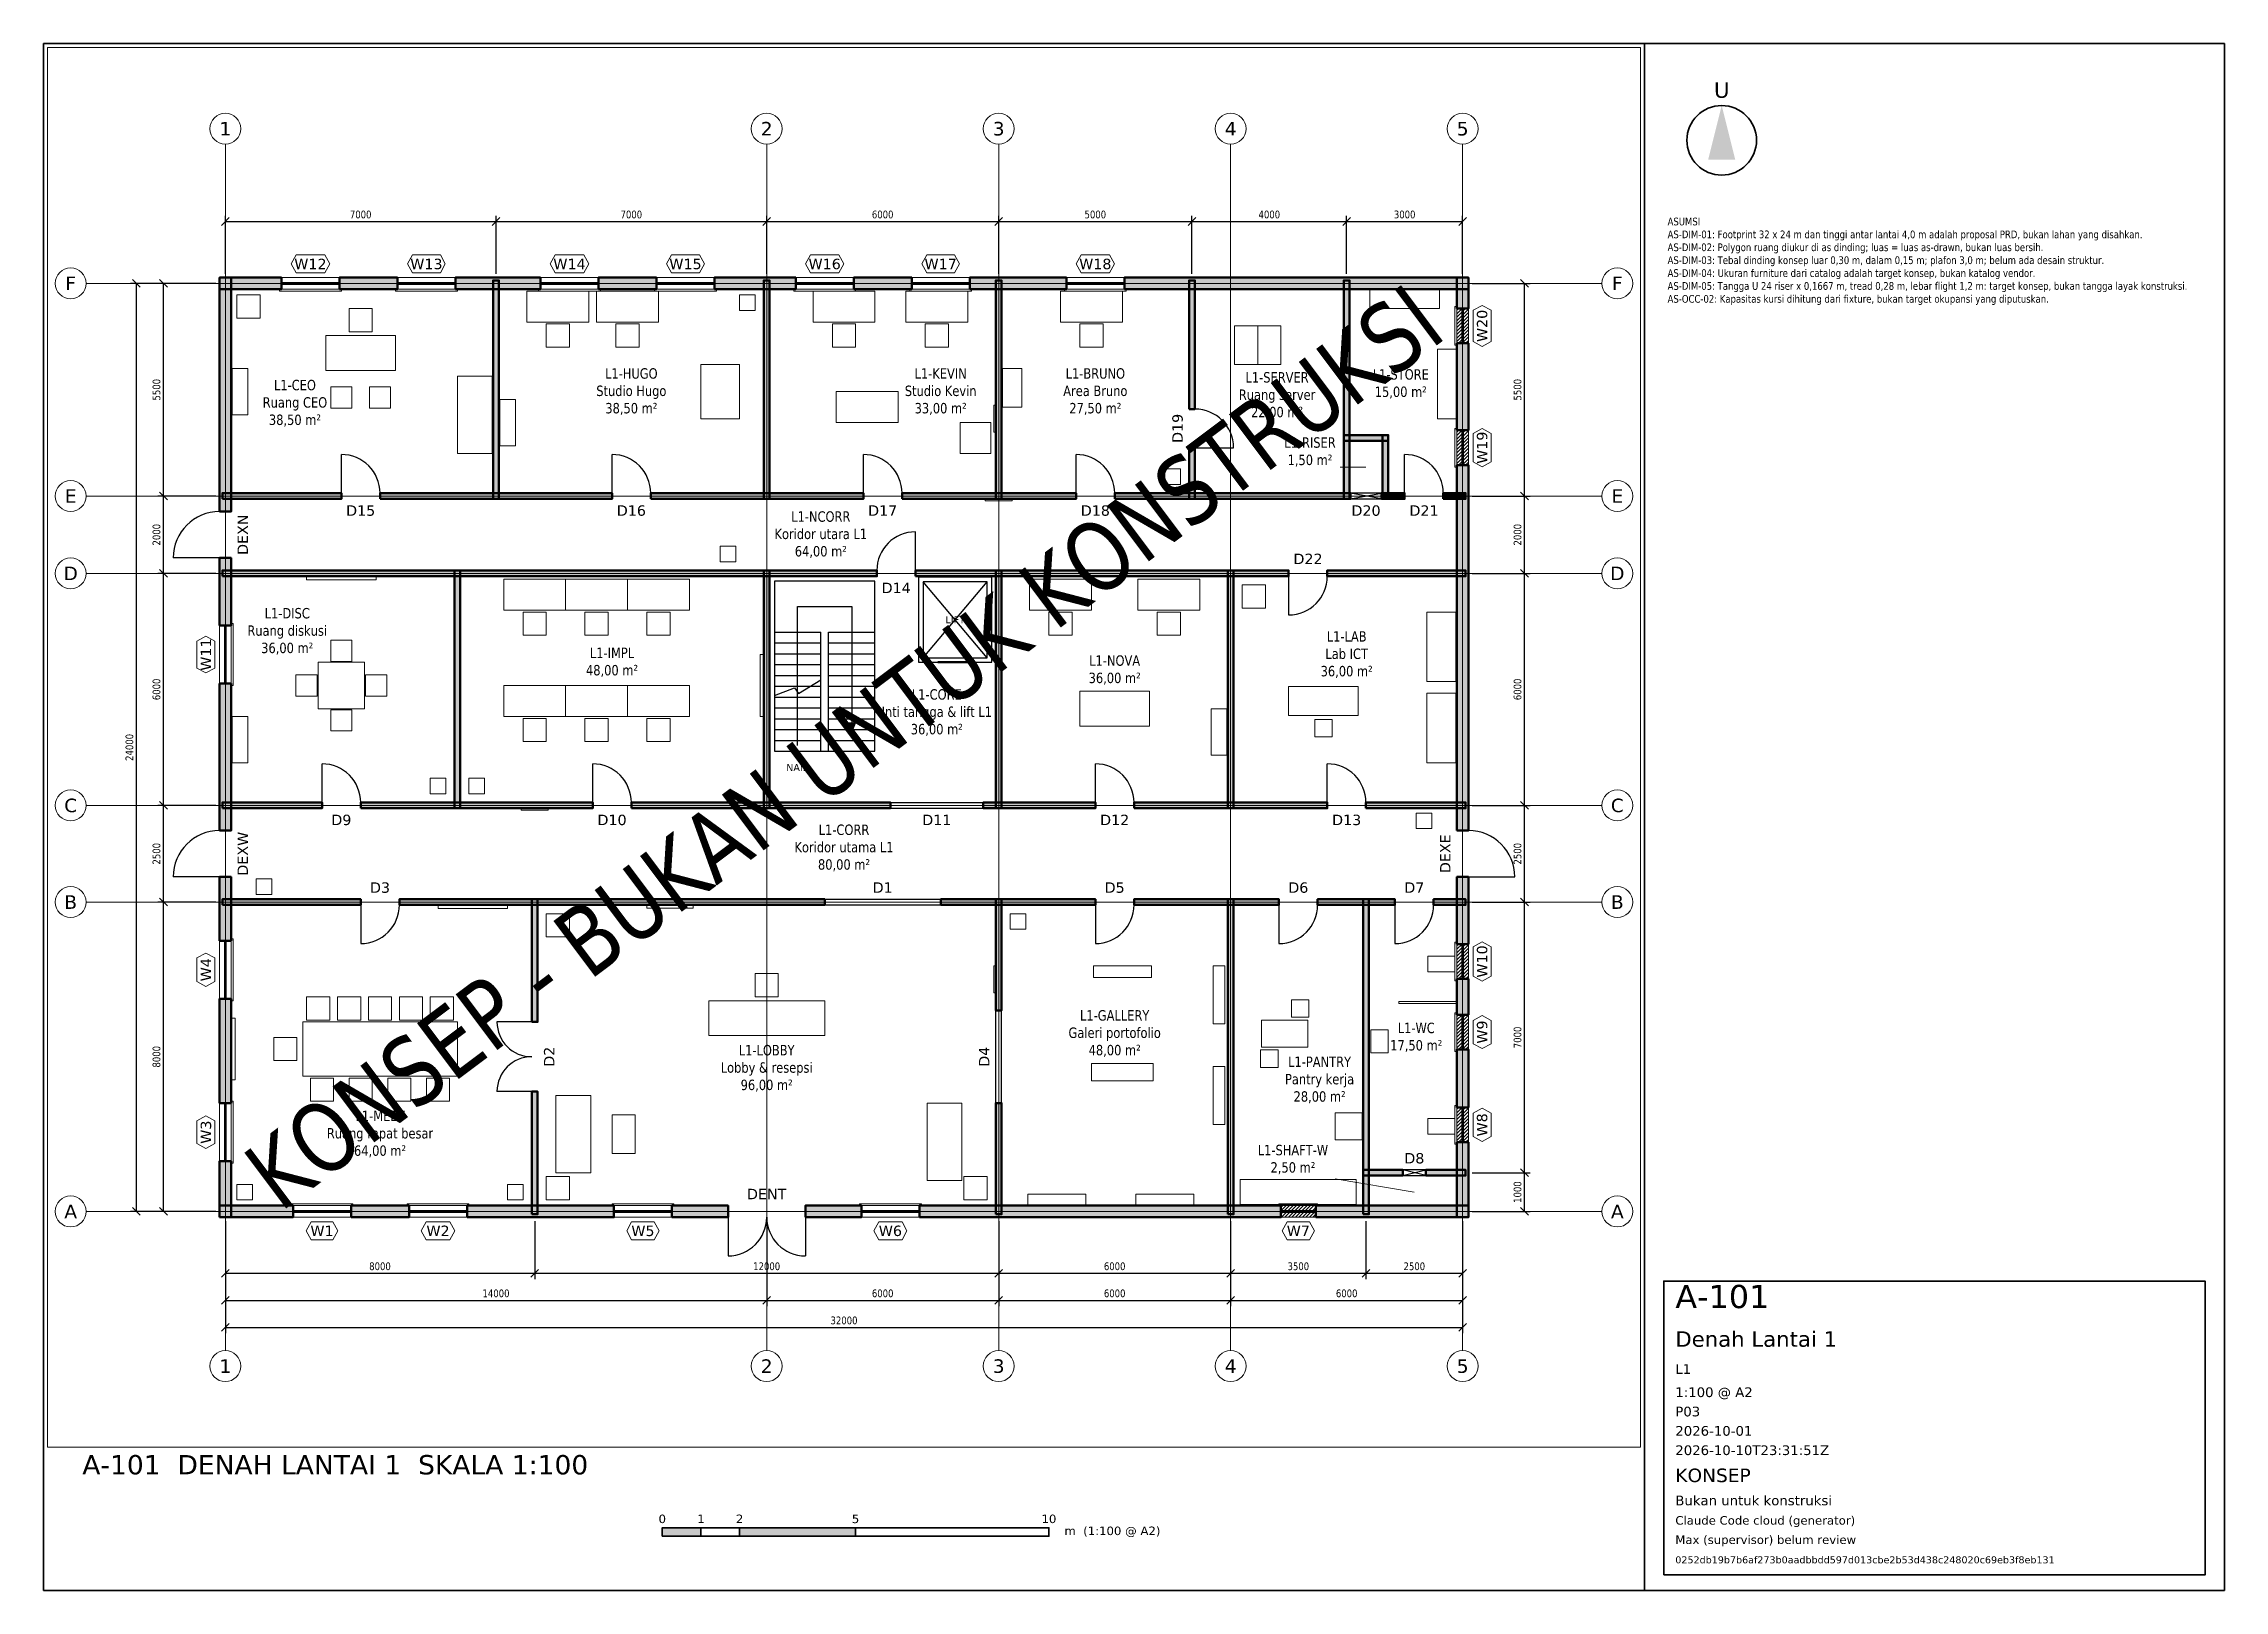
# Paper-space layout 'A-101' of a CAD drawing. Header units: millimetres. Extents: x 20 to 584, y 10 to 410.
# The model-space entities are those that its viewports show. They can reach past a viewport. Long polylines and large blocks are cut down to what shows.
import ezdxf
from ezdxf.enums import TextEntityAlignment as Align

# ---------------------------------------------------------------- set-up
doc = ezdxf.new("R2010")
doc.units = ezdxf.units.MM
doc.linetypes.add('CENTER', pattern=[5.08, 3.175, -0.635, 0.635, -0.635])
doc.linetypes.add('DASHED', pattern=[1.524, 1.27, -0.254])
for name, color, linetype, lineweight, true_color in [('A-ANNO-DIMS', 7, 'Continuous', 18, 0x2f4238), ('A-ANNO-NOTE', 7, 'Continuous', 18, 0x22302a), ('A-ANNO-RMNM', 7, 'Continuous', 18, 0x22302a), ('A-ANNO-TTLB', 3, 'Continuous', 35, 0x1f4d3a), ('A-ANNO-WMRK', 9, 'Continuous', 13, 0xe8eeea), ('A-DOOR', 3, 'Continuous', 25, 0x1f4d3a), ('A-DOOR-IDEN', 8, 'Continuous', 13, 0x3d5a4c), ('A-FURN', 8, 'Continuous', 18, 0x8a8076), ('A-GLAZ', 3, 'Continuous', 18, 0x1f4d3a), ('A-GLAZ-IDEN', 8, 'Continuous', 13, 0x3d5a4c), ('A-GRID', 8, 'CENTER', 13, 0x8fa99b), ('A-GRID-IDEN', 8, 'Continuous', 18, 0x2f4238), ('A-STRS', 30, 'Continuous', 25, 0xb5532f), ('A-WALL', 3, 'Continuous', 50, 0x1f4d3a)]:
    doc.layers.add(name, color=color, linetype=linetype, lineweight=lineweight, true_color=true_color)
doc.layers.add('A-ANNO-VPRT', color=8, linetype='Continuous', lineweight=13, true_color=0x808080, plot=False)
doc.styles.add('KR-SANS', font='DejaVuSans.ttf', dxfattribs={"width": 0.8})
doc.dimstyles.new('KR-100', dxfattribs={"dimscale": 100, "dimtxt": 2, "dimasz": 0, "dimexe": 1.5, "dimexo": 1, "dimgap": 0.8, "dimtad": 1, "dimdec": 0, "dimtxsty": 'KR-SANS', "dimtsz": 1, "dimcen": 2.5, "dimclrd": 256, "dimclre": 256, "dimclrt": 256, "dimazin": 3, "dimtfac": 1, "dimtmove": 0, "dimatfit": 3})

psp = doc.layouts.new('A-101')

# ---------------------------------------------------------------- texts
at = {"layer": 'A-ANNO-NOTE', "insert": (440, 365), "char_height": 2, "width": 138, "attachment_point": 1, "style": 'KR-SANS'}
psp.add_mtext('ASUMSI\\PAS-DIM-01: Footprint 32 x 24 m dan tinggi antar lantai 4,0 m adalah proposal PRD, bukan lahan yang disahkan.\\PAS-DIM-02: Polygon ruang diukur di as dinding; luas = luas as-drawn, bukan luas bersih.\\PAS-DIM-03: Tebal dinding konsep luar 0,30 m, dalam 0,15 m; plafon 3,0 m; belum ada desain struktur.\\PAS-DIM-04: Ukuran furniture dari catalog adalah target konsep, bukan katalog vendor.\\PAS-DIM-05: Tangga U 24 riser x 0,1667 m, tread 0,28 m, lebar flight 1,2 m: target konsep, bukan tangga layak konstruksi.\\PAS-OCC-02: Kapasitas kursi dihitung dari fixture, bukan target okupansi yang diputuskan.', dxfattribs=at)
at = {"layer": 'A-ANNO-TTLB', "style": 'KR-SANS'}
for s, height, p in [('U', 4, (454, 398)), ('0', 2.2, (180, 28.5)), ('1', 2.2, (190, 28.5)), ('2', 2.2, (200, 28.5)), ('5', 2.2, (230, 28.5)), ('10', 2.2, (280, 28.5))]:
    psp.add_text(s, height=height, dxfattribs=at).set_placement(p, align=Align.MIDDLE_CENTER)
for s, height, p in [('A-101  DENAH LANTAI 1  SKALA 1:100', 5, (30, 40)), ('m  (1:100 @ A2)', 2.2, (284, 24.3))]:
    psp.add_text(s, height=height, dxfattribs=at).set_placement(p)
at = {"layer": 'A-ANNO-WMRK', "insert": (227, 228), "char_height": 18, "attachment_point": 5, "rotation": 36.8699, "style": 'KR-SANS'}
psp.add_mtext('KONSEP - BUKAN UNTUK KONSTRUKSI', dxfattribs=at)

msp = doc.modelspace()

# ---------------------------------------------------------------- texts
at = {"layer": 'A-ANNO-RMNM', "char_height": 269.24, "attachment_point": 5, "style": 'KR-SANS'}
for s, insert in [('L1-CEO\\PRuang CEO\\P38,50 m²', (1800, 20900)), ('L1-HUGO\\PStudio Hugo\\P38,50 m²', (10500, 21200)), ('L1-KEVIN\\PStudio Kevin\\P33,00 m²', (18500, 21200)), ('L1-BRUNO\\PArea Bruno\\P27,50 m²', (22500, 21200)), ('L1-SERVER\\PRuang server\\P22,00 m²', (27200, 21100)), ('L1-STORE\\P15,00 m²', (30400, 21400)), ('L1-RISER\\P1,50 m²', (28051.1, 19638.2)), ('L1-NCORR\\PKoridor utara L1\\P64,00 m²', (15400, 17500)), ('L1-DISC\\PRuang diskusi\\P36,00 m²', (1600, 15000)), ('L1-LAB\\PLab ICT\\P36,00 m²', (29000, 14400)), ('L1-IMPL\\P48,00 m²', (10000, 14200)), ('L1-NOVA\\P36,00 m²', (23000, 14000)), ('L1-CORE\\PInti tangga & lift L1\\P36,00 m²', (18400, 12900)), ('L1-CORR\\PKoridor utama L1\\P80,00 m²', (16000, 9400)), ('L1-GALLERY\\PGaleri portofolio\\P48,00 m²', (23000, 4600)), ('L1-WC\\P17,50 m²', (30800, 4500)), ('L1-LOBBY\\PLobby & resepsi\\P96,00 m²', (14000, 3700)), ('L1-PANTRY\\PPantry kerja\\P28,00 m²', (28300, 3400)), ('L1-MEET\\PRuang rapat besar\\P64,00 m²', (4000, 2000)), ('L1-SHAFT-W\\P2,50 m²', (27610.7, 1341.2))]:
    msp.add_mtext(s, dxfattribs=dict(at, insert=insert))
at = {"layer": 'A-DOOR-IDEN', "style": 'KR-SANS'}
for s, p in [('D19', (24625, 20250)), ('DEXN', (450, 17500)), ('DEXW', (450, 9250)), ('DEXE', (31550, 9250)), ('D2', (8375, 4000)), ('D4', (19625, 4000))]:
    msp.add_text(s, height=269.24, rotation=90, dxfattribs=at).set_placement(p, align=Align.MIDDLE_CENTER)
for s, p in [('D15', (3500, 18125)), ('D16', (10500, 18125)), ('D17', (17000, 18125)), ('D18', (22500, 18125)), ('D20', (29500, 18125)), ('D21', (31000, 18125)), ('D22', (28000, 16875)), ('D14', (17350, 16125)), ('D9', (3000, 10125)), ('D10', (10000, 10125)), ('D11', (18400, 10125)), ('D12', (23000, 10125)), ('D13', (29000, 10125)), ('D3', (4000, 8375)), ('D1', (17000, 8375)), ('D5', (23000, 8375)), ('D6', (27750, 8375)), ('D7', (30750, 8375)), ('D8', (30750, 1375)), ('DENT', (14000, 450))]:
    msp.add_text(s, height=269.24, dxfattribs=at).set_placement(p, align=Align.MIDDLE_CENTER)
at = {"layer": 'A-GLAZ-IDEN', "style": 'KR-SANS'}
for s, p in [('W12', (2200, 24501.8)), ('W13', (5200, 24501.8)), ('W14', (8900, 24501.8)), ('W15', (11900, 24501.8)), ('W16', (15500, 24501.8)), ('W17', (18500, 24501.8)), ('W18', (22500, 24501.8)), ('W1', (2500, -501.8)), ('W2', (5500, -501.8)), ('W5', (10800, -501.8)), ('W6', (17200, -501.8)), ('W7', (27750, -501.8))]:
    msp.add_text(s, height=269.24, dxfattribs=at).set_placement(p, align=Align.MIDDLE_CENTER)
for s, p in [('W20', (32501.8, 22900)), ('W19', (32501.8, 19750)), ('W11', (-501.8, 14400)), ('W10', (32501.8, 6463)), ('W4', (-501.8, 6250)), ('W9', (32501.8, 4638)), ('W3', (-501.8, 2050)), ('W8', (32501.8, 2238))]:
    msp.add_text(s, height=269.24, rotation=90, dxfattribs=at).set_placement(p, align=Align.MIDDLE_CENTER)
at = {"layer": 'A-GRID-IDEN', "style": 'KR-SANS'}
for s, p in [('1', (0, 28000)), ('2', (14000, 28000)), ('3', (20000, 28000)), ('4', (26000, 28000)), ('5', (32000, 28000)), ('F', (-4000, 24000)), ('F', (36000, 24000)), ('E', (-4000, 18500)), ('E', (36000, 18500)), ('D', (-4000, 16500)), ('D', (36000, 16500)), ('C', (-4000, 10500)), ('C', (36000, 10500)), ('B', (-4000, 8000)), ('B', (36000, 8000)), ('A', (-4000, 0)), ('A', (36000, 0)), ('1', (0, -4000)), ('2', (14000, -4000)), ('3', (20000, -4000)), ('4', (26000, -4000)), ('5', (32000, -4000))]:
    msp.add_text(s, height=350, dxfattribs=at).set_placement(p, align=Align.MIDDLE_CENTER)
at = {"layer": 'A-STRS', "style": 'KR-SANS'}
for s, p in [('LIFT', (18875, 15300)), ('NAIK', (14800, 11480))]:
    msp.add_text(s, height=180, dxfattribs=at).set_placement(p, align=Align.MIDDLE_CENTER)

# ---------------------------------------------------------------- blocks, each defined once
blk = doc.blocks.new('KR-TTLB')
at = {"layer": 'A-ANNO-TTLB'}
blk.add_lwpolyline([(0, 0), (140, 0), (140, 76), (0, 76)], close=True, dxfattribs=at)
at = {"layer": 'A-ANNO-TTLB', "style": 'KR-SANS'}
for tag, p, height in [('KR_SHEET_ID', (3, 69), 6), ('KR_TITLE', (3, 59), 4), ('KR_FLOOR', (3, 52), 2.5), ('KR_SCALE', (3, 46), 2.5), ('KR_REVISION', (3, 41), 2.5), ('KR_REV_DATE', (3, 36), 2.5), ('KR_RENDER_UTC', (3, 31), 2.5), ('KR_STATUS', (3, 24), 3.5), ('KR_NOTE', (3, 18), 2.5), ('KR_DRAWN', (3, 13), 2.2), ('KR_CHECK', (3, 8), 2.2), ('KR_WORLD_SHA256', (3, 3), 1.8)]:
    blk.add_attdef(tag, p, '', height=height, dxfattribs=at)

# ---------------------------------------------------------------- dimensions: what is measured, and where the dimension line sits
at = {"layer": 'A-ANNO-DIMS'}
for base, p1, p2 in [((0, 25600), (0, 24150), (7000, 24150)), ((7000, 25600), (7000, 24150), (14000, 24150)), ((14000, 25600), (14000, 24150), (20000, 24150)), ((20000, 25600), (20000, 24150), (25000, 24150)), ((25000, 25600), (25000, 24150), (29000, 24150)), ((29000, 25600), (29000, 24150), (32000, 24150)), ((0, -1600), (0, -150), (8000, -150)), ((0, -2300), (0, -150), (14000, -150)), ((0, -3000), (0, -150), (32000, -150)), ((8000, -1600), (8000, -150), (20000, -150)), ((14000, -2300), (14000, -150), (20000, -150)), ((20000, -1600), (20000, -150), (26000, -150)), ((20000, -2300), (20000, -150), (26000, -150)), ((26000, -1600), (26000, -150), (29500, -150)), ((26000, -2300), (26000, -150), (32000, -150)), ((29500, -1600), (29500, -150), (32000, -150))]:
    msp.add_linear_dim(base=base, p1=p1, p2=p2, dimstyle='KR-100', dxfattribs=at).render()
for base, p1, p2 in [((-2300, 0), (-150, 0), (-150, 24000)), ((-1600, 18500), (-150, 18500), (-150, 24000)), ((33600, 18500), (32150, 18500), (32150, 24000)), ((-1600, 16500), (-150, 16500), (-150, 18500)), ((33600, 16500), (32150, 16500), (32150, 18500)), ((-1600, 10500), (-150, 10500), (-150, 16500)), ((33600, 10500), (32150, 10500), (32150, 16500)), ((-1600, 8000), (-150, 8000), (-150, 10500)), ((33600, 8000), (32150, 8000), (32150, 10500)), ((-1600, 0), (-150, 0), (-150, 8000)), ((33600, 1000), (32150, 1000), (32150, 8000)), ((33600, 0), (32150, 0), (32150, 1000))]:
    msp.add_linear_dim(base=base, p1=p1, p2=p2, angle=90, dimstyle='KR-100', dxfattribs=at).render()

# ---------------------------------------------------------------- hatches: boundary and pattern name
at = {"layer": 'A-WALL', "true_color": 0x1f4d3a}
h = msp.add_hatch(color=3, dxfattribs=at)
h.dxf.hatch_style = 1
h.paths.add_polyline_path([(-150, 23850), (1450, 23850), (1450, 24150), (-150, 24150)])
h = msp.add_hatch(color=3, dxfattribs=at)
h.dxf.hatch_style = 1
h.paths.add_polyline_path([(-150, 18100), (150, 18100), (150, 24150), (-150, 24150)])
h = msp.add_hatch(color=3, dxfattribs=at)
h.dxf.hatch_style = 1
h.paths.add_polyline_path([(2950, 23850), (4450, 23850), (4450, 24150), (2950, 24150)])
h = msp.add_hatch(color=3, dxfattribs=at)
h.dxf.hatch_style = 1
h.paths.add_polyline_path([(5950, 23850), (8150, 23850), (8150, 24150), (5950, 24150)])
at = {"layer": 'A-WALL', "true_color": 0x4e7a64}
h = msp.add_hatch(color=94, dxfattribs=at)
h.dxf.hatch_style = 1
h.paths.add_polyline_path([(6925, 18425), (7075, 18425), (7075, 24075), (6925, 24075)])
at = {"layer": 'A-WALL', "true_color": 0x1f4d3a}
h = msp.add_hatch(color=3, dxfattribs=at)
h.dxf.hatch_style = 1
h.paths.add_polyline_path([(9650, 23850), (11150, 23850), (11150, 24150), (9650, 24150)])
h = msp.add_hatch(color=3, dxfattribs=at)
h.dxf.hatch_style = 1
h.paths.add_polyline_path([(12650, 23850), (14750, 23850), (14750, 24150), (12650, 24150)])
at = {"layer": 'A-WALL', "true_color": 0x4e7a64}
h = msp.add_hatch(color=94, dxfattribs=at)
h.dxf.hatch_style = 1
h.paths.add_polyline_path([(13925, 18425), (14075, 18425), (14075, 24075), (13925, 24075)])
at = {"layer": 'A-WALL', "true_color": 0x1f4d3a}
h = msp.add_hatch(color=3, dxfattribs=at)
h.dxf.hatch_style = 1
h.paths.add_polyline_path([(16250, 23850), (17750, 23850), (17750, 24150), (16250, 24150)])
h = msp.add_hatch(color=3, dxfattribs=at)
h.dxf.hatch_style = 1
h.paths.add_polyline_path([(19250, 23850), (21750, 23850), (21750, 24150), (19250, 24150)])
at = {"layer": 'A-WALL', "true_color": 0x4e7a64}
h = msp.add_hatch(color=94, dxfattribs=at)
h.dxf.hatch_style = 1
h.paths.add_polyline_path([(19925, 18425), (20075, 18425), (20075, 24075), (19925, 24075)])
at = {"layer": 'A-WALL', "true_color": 0x1f4d3a}
h = msp.add_hatch(color=3, dxfattribs=at)
h.dxf.hatch_style = 1
h.paths.add_polyline_path([(23250, 23850), (32150, 23850), (32150, 24150), (23250, 24150)])
at = {"layer": 'A-WALL', "true_color": 0x4e7a64}
h = msp.add_hatch(color=94, dxfattribs=at)
h.dxf.hatch_style = 1
h.paths.add_polyline_path([(24925, 20750), (25075, 20750), (25075, 24075), (24925, 24075)])
h = msp.add_hatch(color=94, dxfattribs=at)
h.dxf.hatch_style = 1
h.paths.add_polyline_path([(28925, 18425), (29075, 18425), (29075, 24075), (28925, 24075)])
at = {"layer": 'A-WALL', "true_color": 0x1f4d3a}
h = msp.add_hatch(color=3, dxfattribs=at)
h.dxf.hatch_style = 1
h.paths.add_polyline_path([(31850, 23350), (32150, 23350), (32150, 24150), (31850, 24150)])
h = msp.add_hatch(color=3, dxfattribs=at)
h.dxf.hatch_style = 1
h.paths.add_polyline_path([(31850, 20200), (32150, 20200), (32150, 22450), (31850, 22450)])
at = {"layer": 'A-WALL', "true_color": 0x4e7a64}
h = msp.add_hatch(color=94, dxfattribs=at)
h.dxf.hatch_style = 1
h.paths.add_polyline_path([(24925, 18425), (25075, 18425), (25075, 19750), (24925, 19750)])
h = msp.add_hatch(color=94, dxfattribs=at)
h.dxf.hatch_style = 1
h.paths.add_polyline_path([(28925, 19925), (30075, 19925), (30075, 20075), (28925, 20075)])
h = msp.add_hatch(color=94, dxfattribs=at)
h.dxf.hatch_style = 1
h.paths.add_polyline_path([(29925, 18425), (30075, 18425), (30075, 20075), (29925, 20075)])
at = {"layer": 'A-WALL', "true_color": 0x1f4d3a}
h = msp.add_hatch(color=3, dxfattribs=at)
h.dxf.hatch_style = 1
h.paths.add_polyline_path([(31850, 9850), (32150, 9850), (32150, 19300), (31850, 19300)])
at = {"layer": 'A-WALL', "true_color": 0x4e7a64}
h = msp.add_hatch(color=94, dxfattribs=at)
h.dxf.hatch_style = 1
h.paths.add_polyline_path([(-75, 18425), (3000, 18425), (3000, 18575), (-75, 18575)])
h = msp.add_hatch(color=94, dxfattribs=at)
h.dxf.hatch_style = 1
h.paths.add_polyline_path([(4000, 18425), (10000, 18425), (10000, 18575), (4000, 18575)])
h = msp.add_hatch(color=94, dxfattribs=at)
h.dxf.hatch_style = 1
h.paths.add_polyline_path([(11000, 18425), (16500, 18425), (16500, 18575), (11000, 18575)])
h = msp.add_hatch(color=94, dxfattribs=at)
h.dxf.hatch_style = 1
h.paths.add_polyline_path([(17500, 18425), (22000, 18425), (22000, 18575), (17500, 18575)])
h = msp.add_hatch(color=94, dxfattribs=at)
h.dxf.hatch_style = 1
h.paths.add_polyline_path([(23000, 18425), (29100, 18425), (29100, 18575), (23000, 18575)])
h = msp.add_hatch(color=94, dxfattribs=at)
h.dxf.hatch_style = 1
h.paths.add_polyline_path([(29900, 18425), (30500, 18425), (30500, 18575), (29900, 18575)])
h = msp.add_hatch(color=94, dxfattribs=at)
h.dxf.hatch_style = 1
h.paths.add_polyline_path([(31500, 18425), (32075, 18425), (32075, 18575), (31500, 18575)])
at = {"layer": 'A-WALL', "true_color": 0x1f4d3a}
h = msp.add_hatch(color=3, dxfattribs=at)
h.dxf.hatch_style = 1
h.paths.add_polyline_path([(-150, 15150), (150, 15150), (150, 16900), (-150, 16900)])
at = {"layer": 'A-WALL', "true_color": 0x4e7a64}
h = msp.add_hatch(color=94, dxfattribs=at)
h.dxf.hatch_style = 1
h.paths.add_polyline_path([(-75, 16425), (16850, 16425), (16850, 16575), (-75, 16575)])
h = msp.add_hatch(color=94, dxfattribs=at)
h.dxf.hatch_style = 1
h.paths.add_polyline_path([(5925, 10425), (6075, 10425), (6075, 16575), (5925, 16575)])
h = msp.add_hatch(color=94, dxfattribs=at)
h.dxf.hatch_style = 1
h.paths.add_polyline_path([(13925, 10425), (14075, 10425), (14075, 16575), (13925, 16575)])
h = msp.add_hatch(color=94, dxfattribs=at)
h.dxf.hatch_style = 1
h.paths.add_polyline_path([(17850, 16425), (27500, 16425), (27500, 16575), (17850, 16575)])
h = msp.add_hatch(color=94, dxfattribs=at)
h.dxf.hatch_style = 1
h.paths.add_polyline_path([(19925, 10425), (20075, 10425), (20075, 16575), (19925, 16575)])
h = msp.add_hatch(color=94, dxfattribs=at)
h.dxf.hatch_style = 1
h.paths.add_polyline_path([(25925, 10425), (26075, 10425), (26075, 16575), (25925, 16575)])
h = msp.add_hatch(color=94, dxfattribs=at)
h.dxf.hatch_style = 1
h.paths.add_polyline_path([(28500, 16425), (32075, 16425), (32075, 16575), (28500, 16575)])
at = {"layer": 'A-WALL', "true_color": 0x1f4d3a}
h = msp.add_hatch(color=3, dxfattribs=at)
h.dxf.hatch_style = 1
h.paths.add_polyline_path([(-150, 9850), (150, 9850), (150, 13650), (-150, 13650)])
at = {"layer": 'A-WALL', "true_color": 0x4e7a64}
h = msp.add_hatch(color=94, dxfattribs=at)
h.dxf.hatch_style = 1
h.paths.add_polyline_path([(-75, 10425), (2500, 10425), (2500, 10575), (-75, 10575)])
h = msp.add_hatch(color=94, dxfattribs=at)
h.dxf.hatch_style = 1
h.paths.add_polyline_path([(3500, 10425), (9500, 10425), (9500, 10575), (3500, 10575)])
h = msp.add_hatch(color=94, dxfattribs=at)
h.dxf.hatch_style = 1
h.paths.add_polyline_path([(10500, 10425), (17200, 10425), (17200, 10575), (10500, 10575)])
h = msp.add_hatch(color=94, dxfattribs=at)
h.dxf.hatch_style = 1
h.paths.add_polyline_path([(19600, 10425), (22500, 10425), (22500, 10575), (19600, 10575)])
h = msp.add_hatch(color=94, dxfattribs=at)
h.dxf.hatch_style = 1
h.paths.add_polyline_path([(23500, 10425), (28500, 10425), (28500, 10575), (23500, 10575)])
h = msp.add_hatch(color=94, dxfattribs=at)
h.dxf.hatch_style = 1
h.paths.add_polyline_path([(29500, 10425), (32075, 10425), (32075, 10575), (29500, 10575)])
at = {"layer": 'A-WALL', "true_color": 0x1f4d3a}
h = msp.add_hatch(color=3, dxfattribs=at)
h.dxf.hatch_style = 1
h.paths.add_polyline_path([(-150, 7000), (150, 7000), (150, 8650), (-150, 8650)])
h = msp.add_hatch(color=3, dxfattribs=at)
h.dxf.hatch_style = 1
h.paths.add_polyline_path([(31850, 6913), (32150, 6913), (32150, 8650), (31850, 8650)])
at = {"layer": 'A-WALL', "true_color": 0x4e7a64}
h = msp.add_hatch(color=94, dxfattribs=at)
h.dxf.hatch_style = 1
h.paths.add_polyline_path([(-75, 7925), (3500, 7925), (3500, 8075), (-75, 8075)])
h = msp.add_hatch(color=94, dxfattribs=at)
h.dxf.hatch_style = 1
h.paths.add_polyline_path([(4500, 7925), (15500, 7925), (15500, 8075), (4500, 8075)])
h = msp.add_hatch(color=94, dxfattribs=at)
h.dxf.hatch_style = 1
h.paths.add_polyline_path([(7925, 4900), (8075, 4900), (8075, 8075), (7925, 8075)])
h = msp.add_hatch(color=94, dxfattribs=at)
h.dxf.hatch_style = 1
h.paths.add_polyline_path([(18500, 7925), (22500, 7925), (22500, 8075), (18500, 8075)])
h = msp.add_hatch(color=94, dxfattribs=at)
h.dxf.hatch_style = 1
h.paths.add_polyline_path([(19925, 5200), (20075, 5200), (20075, 8075), (19925, 8075)])
h = msp.add_hatch(color=94, dxfattribs=at)
h.dxf.hatch_style = 1
h.paths.add_polyline_path([(23500, 7925), (27250, 7925), (27250, 8075), (23500, 8075)])
h = msp.add_hatch(color=94, dxfattribs=at)
h.dxf.hatch_style = 1
h.paths.add_polyline_path([(25925, -75), (26075, -75), (26075, 8075), (25925, 8075)])
h = msp.add_hatch(color=94, dxfattribs=at)
h.dxf.hatch_style = 1
h.paths.add_polyline_path([(28250, 7925), (30250, 7925), (30250, 8075), (28250, 8075)])
h = msp.add_hatch(color=94, dxfattribs=at)
h.dxf.hatch_style = 1
h.paths.add_polyline_path([(29425, -75), (29575, -75), (29575, 8075), (29425, 8075)])
h = msp.add_hatch(color=94, dxfattribs=at)
h.dxf.hatch_style = 1
h.paths.add_polyline_path([(31250, 7925), (32075, 7925), (32075, 8075), (31250, 8075)])
at = {"layer": 'A-WALL', "true_color": 0x1f4d3a}
h = msp.add_hatch(color=3, dxfattribs=at)
h.dxf.hatch_style = 1
h.paths.add_polyline_path([(31850, 5088), (32150, 5088), (32150, 6013), (31850, 6013)])
h = msp.add_hatch(color=3, dxfattribs=at)
h.dxf.hatch_style = 1
h.paths.add_polyline_path([(-150, 2800), (150, 2800), (150, 5500), (-150, 5500)])
h = msp.add_hatch(color=3, dxfattribs=at)
h.dxf.hatch_style = 1
h.paths.add_polyline_path([(31850, 2688), (32150, 2688), (32150, 4188), (31850, 4188)])
at = {"layer": 'A-WALL', "true_color": 0x4e7a64}
h = msp.add_hatch(color=94, dxfattribs=at)
h.dxf.hatch_style = 1
h.paths.add_polyline_path([(7925, -75), (8075, -75), (8075, 3100), (7925, 3100)])
h = msp.add_hatch(color=94, dxfattribs=at)
h.dxf.hatch_style = 1
h.paths.add_polyline_path([(19925, -75), (20075, -75), (20075, 2800), (19925, 2800)])
at = {"layer": 'A-WALL', "true_color": 0x1f4d3a}
h = msp.add_hatch(color=3, dxfattribs=at)
h.dxf.hatch_style = 1
h.paths.add_polyline_path([(31850, -150), (32150, -150), (32150, 1788), (31850, 1788)])
h = msp.add_hatch(color=3, dxfattribs=at)
h.dxf.hatch_style = 1
h.paths.add_polyline_path([(-150, -150), (150, -150), (150, 1300), (-150, 1300)])
at = {"layer": 'A-WALL', "true_color": 0x4e7a64}
h = msp.add_hatch(color=94, dxfattribs=at)
h.dxf.hatch_style = 1
h.paths.add_polyline_path([(29425, 925), (30450, 925), (30450, 1075), (29425, 1075)])
h = msp.add_hatch(color=94, dxfattribs=at)
h.dxf.hatch_style = 1
h.paths.add_polyline_path([(31050, 925), (32075, 925), (32075, 1075), (31050, 1075)])
at = {"layer": 'A-WALL', "true_color": 0x1f4d3a}
h = msp.add_hatch(color=3, dxfattribs=at)
h.dxf.hatch_style = 1
h.paths.add_polyline_path([(-150, -150), (1750, -150), (1750, 150), (-150, 150)])
h = msp.add_hatch(color=3, dxfattribs=at)
h.dxf.hatch_style = 1
h.paths.add_polyline_path([(3250, -150), (4750, -150), (4750, 150), (3250, 150)])
h = msp.add_hatch(color=3, dxfattribs=at)
h.dxf.hatch_style = 1
h.paths.add_polyline_path([(6250, -150), (10050, -150), (10050, 150), (6250, 150)])
h = msp.add_hatch(color=3, dxfattribs=at)
h.dxf.hatch_style = 1
h.paths.add_polyline_path([(11550, -150), (13000, -150), (13000, 150), (11550, 150)])
h = msp.add_hatch(color=3, dxfattribs=at)
h.dxf.hatch_style = 1
h.paths.add_polyline_path([(15000, -150), (16450, -150), (16450, 150), (15000, 150)])
h = msp.add_hatch(color=3, dxfattribs=at)
h.dxf.hatch_style = 1
h.paths.add_polyline_path([(17950, -150), (27300, -150), (27300, 150), (17950, 150)])
h = msp.add_hatch(color=3, dxfattribs=at)
h.dxf.hatch_style = 1
h.paths.add_polyline_path([(28200, -150), (32150, -150), (32150, 150), (28200, 150)])

# ---------------------------------------------------------------- linework, layer by layer
at = {"layer": 'A-ANNO-RMNM'}
for p, q in [((29500, 19250), (28830, 19250)), ((30750, 500), (28699.1, 846.1))]:
    msp.add_line(p, q, dxfattribs=at)
at = {"layer": 'A-DOOR'}
for p, q in [((25075, 19750), (26075, 19750)), ((3000, 18575), (3000, 19575)), ((10000, 18575), (10000, 19575)), ((16500, 18575), (16500, 19575)), ((22000, 18575), (22000, 19575)), ((30500, 18575), (30500, 19575)), ((29100, 18425), (29900, 18575)), ((29900, 18425), (29100, 18575)), ((17850, 16575), (17850, 17575)), ((-150, 16900), (-1350, 16900)), ((27500, 16425), (27500, 15425)), ((2500, 10575), (2500, 11575)), ((9500, 10575), (9500, 11575)), ((22500, 10575), (22500, 11575)), ((28500, 10575), (28500, 11575)), ((-150, 8650), (-1350, 8650)), ((32150, 8650), (33350, 8650)), ((3500, 7925), (3500, 6925)), ((22500, 7925), (22500, 6925)), ((27250, 7925), (27250, 6925)), ((30250, 7925), (30250, 6925)), ((7925, 4900), (7025, 4900)), ((7925, 3100), (7025, 3100)), ((30450, 925), (31050, 1075)), ((31050, 925), (30450, 1075)), ((13000, -150), (13000, -1150)), ((15000, -150), (15000, -1150))]:
    msp.add_line(p, q, dxfattribs=at)
at = {"layer": 'A-DOOR', "linetype": 'DASHED', "ltscale": 8}
for p, q in [((17200, 10575), (19600, 10575)), ((17200, 10425), (19600, 10425)), ((15500, 8075), (18500, 8075)), ((15500, 7925), (18500, 7925)), ((19925, 2800), (19925, 5200)), ((20075, 2800), (20075, 5200))]:
    msp.add_line(p, q, dxfattribs=at)
at = {"layer": 'A-DOOR'}
for points in [[(29100, 18425), (29900, 18425), (29900, 18575), (29100, 18575)], [(30450, 925), (31050, 925), (31050, 1075), (30450, 1075)]]:
    msp.add_lwpolyline(points, close=True, dxfattribs=at)
for centre, radius, start, end in [((25075, 19750), 1000, 0, 90), ((3000, 18575), 1000, 0, 90), ((10000, 18575), 1000, 0, 90), ((16500, 18575), 1000, 0, 90), ((22000, 18575), 1000, 0, 90), ((30500, 18575), 1000, 0, 90), ((-150, 16900), 1200, 90, 180), ((17850, 16575), 1000, 90, 180), ((27500, 16425), 1000, 270, 0), ((2500, 10575), 1000, 0, 90), ((9500, 10575), 1000, 0, 90), ((22500, 10575), 1000, 0, 90), ((28500, 10575), 1000, 0, 90), ((-150, 8650), 1200, 90, 180), ((32150, 8650), 1200, 0, 90), ((3500, 7925), 1000, 270, 0), ((22500, 7925), 1000, 270, 0), ((27250, 7925), 1000, 270, 0), ((30250, 7925), 1000, 270, 0), ((7925, 4900), 900, 180, 270), ((7925, 3100), 900, 90, 180), ((13000, -150), 1000, 270, 0), ((15000, -150), 1000, 180, 270)]:
    msp.add_arc(centre, radius, start, end, dxfattribs=at)
at = {"layer": 'A-FURN'}
for points in [[(300, 23100), (900, 23100), (900, 23700), (300, 23700)], [(7800, 23000), (9400, 23000), (9400, 23800), (7800, 23800)], [(9600, 23000), (11200, 23000), (11200, 23800), (9600, 23800)], [(13300, 23300), (13700, 23300), (13700, 23700), (13300, 23700)], [(15200, 23000), (16800, 23000), (16800, 23800), (15200, 23800)], [(17600, 23000), (19200, 23000), (19200, 23800), (17600, 23800)], [(21600, 23000), (23200, 23000), (23200, 23800), (21600, 23800)], [(29600, 23350), (31400, 23350), (31400, 23850), (29600, 23850)], [(3200, 22750), (3800, 22750), (3800, 23350), (3200, 23350)], [(4400, 22650), (2600, 22650), (2600, 21750), (4400, 21750)], [(8900, 22950), (8300, 22950), (8300, 22350), (8900, 22350)], [(10700, 22950), (10100, 22950), (10100, 22350), (10700, 22350)], [(16300, 22950), (15700, 22950), (15700, 22350), (16300, 22350)], [(18700, 22950), (18100, 22950), (18100, 22350), (18700, 22350)], [(22700, 22950), (22100, 22950), (22100, 22350), (22700, 22350)], [(26100, 21900), (26700, 21900), (26700, 22900), (26100, 22900)], [(26700, 21900), (27300, 21900), (27300, 22900), (26700, 22900)], [(31350, 22300), (31350, 20500), (31850, 20500), (31850, 22300)], [(580, 20600), (580, 21800), (180, 21800), (180, 20600)], [(6000, 21600), (6000, 19600), (6900, 19600), (6900, 21600)], [(12300, 21900), (12300, 20500), (13300, 20500), (13300, 21900)], [(20600, 20800), (20600, 21800), (20100, 21800), (20100, 20800)], [(3275, 21325), (2725, 21325), (2725, 20775), (3275, 20775)], [(4275, 21325), (3725, 21325), (3725, 20775), (4275, 20775)], [(7500, 19800), (7500, 21000), (7100, 21000), (7100, 19800)], [(15800, 20400), (17400, 20400), (17400, 21200), (15800, 21200)], [(19000, 19600), (19800, 19600), (19800, 20400), (19000, 20400)], [(19875, 20850), (19875, 20150), (19925, 20150), (19925, 20850)], [(24300, 18800), (24700, 18800), (24700, 19200), (24300, 19200)], [(20350, 18425), (19650, 18425), (19650, 18375), (20350, 18375)], [(12800, 16800), (13200, 16800), (13200, 17200), (12800, 17200)], [(2100, 16330), (3900, 16330), (3900, 16430), (2100, 16430)], [(7200, 15550), (8800, 15550), (8800, 16350), (7200, 16350)], [(8800, 15550), (10400, 15550), (10400, 16350), (8800, 16350)], [(10400, 15550), (12000, 15550), (12000, 16350), (10400, 16350)], [(20800, 15550), (22400, 15550), (22400, 16350), (20800, 16350)], [(23600, 15550), (25200, 15550), (25200, 16350), (23600, 16350)], [(26300, 15600), (26900, 15600), (26900, 16200), (26300, 16200)], [(8300, 15500), (7700, 15500), (7700, 14900), (8300, 14900)], [(9900, 15500), (9300, 15500), (9300, 14900), (9900, 14900)], [(11500, 15500), (10900, 15500), (10900, 14900), (11500, 14900)], [(21900, 15500), (21300, 15500), (21300, 14900), (21900, 14900)], [(24700, 15500), (24100, 15500), (24100, 14900), (24700, 14900)], [(31075, 15500), (31075, 13700), (31825, 13700), (31825, 15500)], [(2725, 14225), (3275, 14225), (3275, 14775), (2725, 14775)], [(2400, 13000), (3600, 13000), (3600, 14200), (2400, 14200)], [(13830, 14400), (13830, 12800), (13930, 12800), (13930, 14400)], [(2375, 13325), (2375, 13875), (1825, 13875), (1825, 13325)], [(3625, 13875), (3625, 13325), (4175, 13325), (4175, 13875)], [(7200, 12800), (8800, 12800), (8800, 13600), (7200, 13600)], [(8800, 12800), (10400, 12800), (10400, 13600), (8800, 13600)], [(10400, 12800), (12000, 12800), (12000, 13600), (10400, 13600)], [(27500, 12825), (29300, 12825), (29300, 13575), (27500, 13575)], [(3275, 12975), (2725, 12975), (2725, 12425), (3275, 12425)], [(22100, 12550), (23900, 12550), (23900, 13450), (22100, 13450)], [(25500, 13000), (25500, 11800), (25900, 11800), (25900, 13000)], [(31075, 13400), (31075, 11600), (31825, 11600), (31825, 13400)], [(580, 11600), (580, 12800), (180, 12800), (180, 11600)], [(8300, 12750), (7700, 12750), (7700, 12150), (8300, 12150)], [(9900, 12750), (9300, 12750), (9300, 12150), (9900, 12150)], [(11500, 12750), (10900, 12750), (10900, 12150), (11500, 12150)], [(28625, 12725), (28175, 12725), (28175, 12275), (28625, 12275)], [(5300, 10800), (5700, 10800), (5700, 11200), (5300, 11200)], [(6300, 10800), (6700, 10800), (6700, 11200), (6300, 11200)], [(8350, 10425), (7650, 10425), (7650, 10375), (8350, 10375)], [(30800, 9900), (31200, 9900), (31200, 10300), (30800, 10300)], [(800, 8200), (1200, 8200), (1200, 8600), (800, 8600)], [(5500, 7830), (7300, 7830), (7300, 7930), (5500, 7930)], [(10900, 7840), (12100, 7840), (12100, 7920), (10900, 7920)], [(8300, 7100), (8900, 7100), (8900, 7700), (8300, 7700)], [(20300, 7300), (20700, 7300), (20700, 7700), (20300, 7700)], [(19875, 6350), (19875, 5650), (19925, 5650), (19925, 6350)], [(22450, 6050), (23950, 6050), (23950, 6350), (22450, 6350)], [(25550, 6350), (25550, 4850), (25850, 4850), (25850, 6350)], [(31100, 6600), (31100, 6200), (31800, 6200), (31800, 6600)], [(14300, 6150), (13700, 6150), (13700, 5550), (14300, 5550)], [(2100, 4950), (2700, 4950), (2700, 5550), (2100, 5550)], [(2900, 4950), (3500, 4950), (3500, 5550), (2900, 5550)], [(3700, 4950), (4300, 4950), (4300, 5550), (3700, 5550)], [(4500, 4950), (5100, 4950), (5100, 5550), (4500, 5550)], [(5300, 4950), (5900, 4950), (5900, 5550), (5300, 5550)], [(12500, 4550), (15500, 4550), (15500, 5450), (12500, 5450)], [(27575, 5025), (28025, 5025), (28025, 5475), (27575, 5475)], [(30350, 5375), (31850, 5375), (31850, 5425), (30350, 5425)], [(250, 3400), (250, 5000), (150, 5000), (150, 3400)], [(2000, 3500), (6000, 3500), (6000, 4900), (2000, 4900)], [(26800, 4250), (28000, 4250), (28000, 4950), (26800, 4950)], [(30075, 4100), (30075, 4700), (29625, 4700), (29625, 4100)], [(1850, 3900), (1850, 4500), (1250, 4500), (1250, 3900)], [(27225, 4175), (26775, 4175), (26775, 3725), (27225, 3725)], [(2800, 3450), (2200, 3450), (2200, 2850), (2800, 2850)], [(3800, 3450), (3200, 3450), (3200, 2850), (3800, 2850)], [(4800, 3450), (4200, 3450), (4200, 2850), (4800, 2850)], [(5800, 3450), (5200, 3450), (5200, 2850), (5800, 2850)], [(22400, 3375), (24000, 3375), (24000, 3825), (22400, 3825)], [(25550, 3750), (25550, 2250), (25850, 2250), (25850, 3750)], [(9450, 1000), (9450, 3000), (8550, 3000), (8550, 1000)], [(10600, 1500), (10600, 2500), (10000, 2500), (10000, 1500)], [(18150, 2800), (18150, 800), (19050, 800), (19050, 2800)], [(28700, 2550), (28700, 1850), (29400, 1850), (29400, 2550)], [(31100, 2400), (31100, 2000), (31800, 2000), (31800, 2400)], [(300, 300), (700, 300), (700, 700), (300, 700)], [(7300, 300), (7700, 300), (7700, 700), (7300, 700)], [(8300, 300), (8900, 300), (8900, 900), (8300, 900)], [(19100, 300), (19700, 300), (19700, 900), (19100, 900)], [(29250, 825), (26250, 825), (26250, 175), (29250, 175)], [(22250, 450), (20750, 450), (20750, 150), (22250, 150)], [(25050, 450), (23550, 450), (23550, 150), (25050, 150)]]:
    msp.add_lwpolyline(points, close=True, dxfattribs=at)
at = {"layer": 'A-GLAZ'}
for p, q in [((1450, 24150), (2950, 24150)), ((1450, 24025), (2950, 24025)), ((1450, 23975), (2950, 23975)), ((1450, 23850), (2950, 23850)), ((4450, 24150), (5950, 24150)), ((4450, 24025), (5950, 24025)), ((4450, 23975), (5950, 23975)), ((4450, 23850), (5950, 23850)), ((8150, 24150), (9650, 24150)), ((8150, 24025), (9650, 24025)), ((8150, 23975), (9650, 23975)), ((8150, 23850), (9650, 23850)), ((11150, 24150), (12650, 24150)), ((11150, 24025), (12650, 24025)), ((11150, 23975), (12650, 23975)), ((11150, 23850), (12650, 23850)), ((14750, 24150), (16250, 24150)), ((14750, 24025), (16250, 24025)), ((14750, 23975), (16250, 23975)), ((14750, 23850), (16250, 23850)), ((17750, 24150), (19250, 24150)), ((17750, 24025), (19250, 24025)), ((17750, 23975), (19250, 23975)), ((17750, 23850), (19250, 23850)), ((21750, 24150), (23250, 24150)), ((21750, 24025), (23250, 24025)), ((21750, 23975), (23250, 23975)), ((21750, 23850), (23250, 23850)), ((31850, 22450), (31850, 23350)), ((31850, 23305), (31895, 23350)), ((31850, 23215), (31985, 23350)), ((31850, 23125), (32075, 23350)), ((31850, 23035), (32150, 23335)), ((31850, 22945), (32150, 23245)), ((31850, 22855), (32150, 23155)), ((31975, 22450), (31975, 23350)), ((32025, 22450), (32025, 23350)), ((32150, 22450), (32150, 23350)), ((31850, 22765), (32150, 23065)), ((31850, 22675), (32150, 22975)), ((31850, 22585), (32150, 22885)), ((31850, 22495), (32150, 22795)), ((31895, 22450), (32150, 22705)), ((31985, 22450), (32150, 22615)), ((32075, 22450), (32150, 22525)), ((31850, 19300), (31850, 20200)), ((31850, 20155), (31895, 20200)), ((31850, 20065), (31985, 20200)), ((31850, 19975), (32075, 20200)), ((31850, 19885), (32150, 20185)), ((31850, 19795), (32150, 20095)), ((31850, 19705), (32150, 20005)), ((31850, 19615), (32150, 19915)), ((31850, 19525), (32150, 19825)), ((31975, 19300), (31975, 20200)), ((32025, 19300), (32025, 20200)), ((32150, 19300), (32150, 20200)), ((31850, 19435), (32150, 19735)), ((31850, 19345), (32150, 19645)), ((31895, 19300), (32150, 19555)), ((31985, 19300), (32150, 19465)), ((32075, 19300), (32150, 19375)), ((-150, 13650), (-150, 15150)), ((-25, 13650), (-25, 15150)), ((25, 13650), (25, 15150)), ((150, 13650), (150, 15150)), ((-150, 5500), (-150, 7000)), ((-25, 5500), (-25, 7000)), ((25, 5500), (25, 7000)), ((150, 5500), (150, 7000)), ((31850, 6013), (31850, 6913)), ((31850, 6868), (31895, 6913)), ((31850, 6778), (31985, 6913)), ((31850, 6688), (32075, 6913)), ((31850, 6598), (32150, 6898)), ((31850, 6508), (32150, 6808)), ((31975, 6013), (31975, 6913)), ((32025, 6013), (32025, 6913)), ((32150, 6013), (32150, 6913)), ((31850, 6418), (32150, 6718)), ((31850, 6328), (32150, 6628)), ((31850, 6238), (32150, 6538)), ((31850, 6148), (32150, 6448)), ((31850, 6058), (32150, 6358)), ((31895, 6013), (32150, 6268)), ((31985, 6013), (32150, 6178)), ((32075, 6013), (32150, 6088)), ((31850, 4188), (31850, 5088)), ((31850, 5043), (31895, 5088)), ((31850, 4953), (31985, 5088)), ((31850, 4863), (32075, 5088)), ((31975, 4188), (31975, 5088)), ((32025, 4188), (32025, 5088)), ((32150, 4188), (32150, 5088)), ((31850, 4773), (32150, 5073)), ((31850, 4683), (32150, 4983)), ((31850, 4593), (32150, 4893)), ((31850, 4503), (32150, 4803)), ((31850, 4413), (32150, 4713)), ((31850, 4323), (32150, 4623)), ((31850, 4233), (32150, 4533)), ((31895, 4188), (32150, 4443)), ((31985, 4188), (32150, 4353)), ((32075, 4188), (32150, 4263)), ((-150, 1300), (-150, 2800)), ((-25, 1300), (-25, 2800)), ((25, 1300), (25, 2800)), ((150, 1300), (150, 2800)), ((31850, 1788), (31850, 2688)), ((31850, 2643), (31895, 2688)), ((31850, 2553), (31985, 2688)), ((31850, 2463), (32075, 2688)), ((31850, 2373), (32150, 2673)), ((31850, 2283), (32150, 2583)), ((31850, 2193), (32150, 2493)), ((31850, 2103), (32150, 2403)), ((31850, 2013), (32150, 2313)), ((31975, 1788), (31975, 2688)), ((32025, 1788), (32025, 2688)), ((32150, 1788), (32150, 2688)), ((31850, 1923), (32150, 2223)), ((31850, 1833), (32150, 2133)), ((31895, 1788), (32150, 2043)), ((31985, 1788), (32150, 1953)), ((32075, 1788), (32150, 1863)), ((1750, 150), (3250, 150)), ((1750, 25), (3250, 25)), ((4750, 150), (6250, 150)), ((4750, 25), (6250, 25)), ((10050, 150), (11550, 150)), ((10050, 25), (11550, 25)), ((16450, 150), (17950, 150)), ((16450, 25), (17950, 25)), ((27300, 150), (28200, 150)), ((27300, 105), (27345, 150)), ((27300, 15), (27435, 150)), ((27300, -75), (27525, 150)), ((27300, 25), (28200, 25)), ((27315, -150), (27615, 150)), ((27405, -150), (27705, 150)), ((27495, -150), (27795, 150)), ((27585, -150), (27885, 150)), ((27675, -150), (27975, 150)), ((27765, -150), (28065, 150)), ((27855, -150), (28155, 150)), ((27945, -150), (28200, 105)), ((28035, -150), (28200, 15)), ((1750, -25), (3250, -25)), ((1750, -150), (3250, -150)), ((4750, -25), (6250, -25)), ((4750, -150), (6250, -150)), ((10050, -25), (11550, -25)), ((10050, -150), (11550, -150)), ((16450, -25), (17950, -25)), ((16450, -150), (17950, -150)), ((27300, -25), (28200, -25)), ((27300, -150), (28200, -150)), ((28125, -150), (28200, -75))]:
    msp.add_line(p, q, dxfattribs=at)
for points in [[(1400, 23850), (1400, 23800), (3000, 23800), (3000, 23850)], [(4400, 23850), (4400, 23800), (6000, 23800), (6000, 23850)], [(8100, 23850), (8100, 23800), (9700, 23800), (9700, 23850)], [(11100, 23850), (11100, 23800), (12700, 23800), (12700, 23850)], [(14700, 23850), (14700, 23800), (16300, 23800), (16300, 23850)], [(17700, 23850), (17700, 23800), (19300, 23800), (19300, 23850)], [(21700, 23850), (21700, 23800), (23300, 23800), (23300, 23850)], [(31850, 22400), (31800, 22400), (31800, 23400), (31850, 23400)], [(31850, 19250), (31800, 19250), (31800, 20250), (31850, 20250)], [(150, 13600), (200, 13600), (200, 15200), (150, 15200)], [(150, 5450), (200, 5450), (200, 7050), (150, 7050)], [(31850, 5963), (31800, 5963), (31800, 6963), (31850, 6963)], [(31850, 4138), (31800, 4138), (31800, 5138), (31850, 5138)], [(150, 1250), (200, 1250), (200, 2850), (150, 2850)], [(31850, 1738), (31800, 1738), (31800, 2738), (31850, 2738)], [(1700, 150), (1700, 200), (3300, 200), (3300, 150)], [(4700, 150), (4700, 200), (6300, 200), (6300, 150)], [(10000, 150), (10000, 200), (11600, 200), (11600, 150)], [(16400, 150), (16400, 200), (18000, 200), (18000, 150)], [(27250, 150), (27250, 200), (28250, 200), (28250, 150)]]:
    msp.add_lwpolyline(points, dxfattribs=at)
at = {"layer": 'A-GLAZ-IDEN'}
for points in [[(1700.2, 24501.8), (1827.4, 24733.7), (2572.6, 24733.7), (2699.8, 24501.8), (2572.6, 24270), (1827.4, 24270)], [(4711.4, 24501.8), (4838.6, 24733.7), (5561.4, 24733.7), (5688.6, 24501.8), (5561.4, 24270), (4838.6, 24270)], [(8399.5, 24501.8), (8526.6, 24733.7), (9273.4, 24733.7), (9400.5, 24501.8), (9273.4, 24270), (8526.6, 24270)], [(11412.2, 24501.8), (11539.3, 24733.7), (12260.7, 24733.7), (12387.8, 24501.8), (12260.7, 24270), (11539.3, 24270)], [(15003.4, 24501.8), (15130.5, 24733.7), (15869.5, 24733.7), (15996.6, 24501.8), (15869.5, 24270), (15130.5, 24270)], [(18013.7, 24501.8), (18140.8, 24733.7), (18859.2, 24733.7), (18986.3, 24501.8), (18859.2, 24270), (18140.8, 24270)], [(22002.3, 24501.8), (22129.4, 24733.7), (22870.6, 24733.7), (22997.7, 24501.8), (22870.6, 24270), (22129.4, 24270)], [(32501.8, 22369.6), (32270, 22496.7), (32270, 23303.3), (32501.8, 23430.4), (32733.7, 23303.3), (32733.7, 22496.7)], [(32501.8, 19253.8), (32270, 19380.9), (32270, 20119.1), (32501.8, 20246.2), (32733.7, 20119.1), (32733.7, 19380.9)], [(-501.8, 13924.5), (-733.7, 14051.7), (-733.7, 14748.3), (-501.8, 14875.5), (-270, 14748.3), (-270, 14051.7)], [(32501.8, 5956.9), (32270, 6084), (32270, 6842), (32501.8, 6969.1), (32733.7, 6842), (32733.7, 6084)], [(-501.8, 5817.3), (-733.7, 5944.5), (-733.7, 6555.5), (-501.8, 6682.7), (-270, 6555.5), (-270, 5944.5)], [(32501.8, 4209.6), (32270, 4336.8), (32270, 4939.2), (32501.8, 5066.4), (32733.7, 4939.2), (32733.7, 4336.8)], [(-501.8, 1629.3), (-733.7, 1756.5), (-733.7, 2343.5), (-501.8, 2470.7), (-270, 2343.5), (-270, 1756.5)], [(32501.8, 1808.2), (32270, 1935.3), (32270, 2540.7), (32501.8, 2667.8), (32733.7, 2540.7), (32733.7, 1935.3)], [(2092.4, -501.8), (2219.5, -270), (2780.5, -270), (2907.6, -501.8), (2780.5, -733.7), (2219.5, -733.7)], [(5068.1, -501.8), (5195.2, -270), (5804.8, -270), (5931.9, -501.8), (5804.8, -733.7), (5195.2, -733.7)], [(10380.1, -501.8), (10507.2, -270), (11092.8, -270), (11219.9, -501.8), (11092.8, -733.7), (10507.2, -733.7)], [(16771.3, -501.8), (16898.4, -270), (17501.6, -270), (17628.7, -501.8), (17501.6, -733.7), (16898.4, -733.7)], [(27331.6, -501.8), (27458.7, -270), (28041.3, -270), (28168.4, -501.8), (28041.3, -733.7), (27458.7, -733.7)]]:
    msp.add_lwpolyline(points, close=True, dxfattribs=at)
at = {"layer": 'A-GRID', "ltscale": 30}
for p, q in [((0, -3600), (0, 27600)), ((14000, -3600), (14000, 27600)), ((20000, -3600), (20000, 27600)), ((26000, -3600), (26000, 27600)), ((32000, -3600), (32000, 27600)), ((-3600, 24000), (35600, 24000)), ((-3600, 18500), (35600, 18500)), ((-3600, 16500), (35600, 16500)), ((-3600, 10500), (35600, 10500)), ((-3600, 8000), (35600, 8000)), ((-3600, 0), (35600, 0))]:
    msp.add_line(p, q, dxfattribs=at)
at = {"layer": 'A-GRID-IDEN'}
for centre in [(0, 28000), (14000, 28000), (20000, 28000), (26000, 28000), (32000, 28000), (-4000, 24000), (36000, 24000), (-4000, 18500), (36000, 18500), (-4000, 16500), (36000, 16500), (-4000, 10500), (36000, 10500), (-4000, 8000), (36000, 8000), (-4000, 0), (36000, 0), (0, -4000), (14000, -4000), (20000, -4000), (26000, -4000), (32000, -4000)]:
    msp.add_circle(centre, 400, dxfattribs=at)
at = {"layer": 'A-STRS'}
for p, q in [((18045, 14320), (19705, 16280)), ((19705, 14320), (18045, 16280)), ((14200, 14980), (15400, 14980)), ((14200, 14700), (15400, 14700)), ((15400, 11900), (15400, 14980)), ((15600, 14980), (16800, 14980)), ((15600, 11900), (15600, 14980)), ((15600, 14700), (16800, 14700)), ((14200, 14420), (15400, 14420)), ((14200, 14140), (15400, 14140)), ((15600, 14420), (16800, 14420)), ((15600, 14140), (16800, 14140)), ((14200, 13860), (15400, 13860)), ((14200, 13580), (15400, 13580)), ((15600, 13860), (16800, 13860)), ((15600, 13580), (16800, 13580)), ((14200, 13300), (15400, 13300)), ((14200, 13020), (15400, 13020)), ((15600, 13300), (16800, 13300)), ((15600, 13020), (16800, 13020)), ((14200, 12740), (15400, 12740)), ((14200, 12460), (15400, 12460)), ((15600, 12740), (16800, 12740)), ((15600, 12460), (16800, 12460)), ((14200, 12180), (15400, 12180)), ((14200, 11900), (15400, 11900)), ((15600, 12180), (16800, 12180)), ((15600, 11900), (16800, 11900))]:
    msp.add_line(p, q, dxfattribs=at)
at = {"layer": 'A-STRS', "lineweight": 50}
msp.add_line((18425, 14200), (19325, 14200), dxfattribs=at)
at = {"layer": 'A-STRS'}
for points in [[(17925, 14200), (19825, 14200), (19825, 16400), (17925, 16400)], [(14200, 11900), (16800, 11900), (16800, 16300), (14200, 16300)], [(18045, 14320), (19705, 14320), (19705, 16280), (18045, 16280)]]:
    msp.add_lwpolyline(points, close=True, dxfattribs=at)
for points in [[(14800, 12050), (14800, 15640), (16200, 15640), (16200, 12350)], [(14200, 13344), (14720, 13544), (14820, 13394), (15400, 13744)]]:
    msp.add_lwpolyline(points, dxfattribs=at)
msp.add_solid([(16200, 12350), (16320, 12650), (16080, 12650)], dxfattribs=at)
at = {"layer": 'A-WALL'}
for points in [[(-150, 23850), (1450, 23850), (1450, 24150), (-150, 24150)], [(-150, 18100), (150, 18100), (150, 24150), (-150, 24150)], [(2950, 23850), (4450, 23850), (4450, 24150), (2950, 24150)], [(5950, 23850), (8150, 23850), (8150, 24150), (5950, 24150)], [(6925, 18425), (7075, 18425), (7075, 24075), (6925, 24075)], [(9650, 23850), (11150, 23850), (11150, 24150), (9650, 24150)], [(12650, 23850), (14750, 23850), (14750, 24150), (12650, 24150)], [(13925, 18425), (14075, 18425), (14075, 24075), (13925, 24075)], [(16250, 23850), (17750, 23850), (17750, 24150), (16250, 24150)], [(19250, 23850), (21750, 23850), (21750, 24150), (19250, 24150)], [(19925, 18425), (20075, 18425), (20075, 24075), (19925, 24075)], [(23250, 23850), (32150, 23850), (32150, 24150), (23250, 24150)], [(24925, 20750), (25075, 20750), (25075, 24075), (24925, 24075)], [(28925, 18425), (29075, 18425), (29075, 24075), (28925, 24075)], [(31850, 23350), (32150, 23350), (32150, 24150), (31850, 24150)], [(31850, 20200), (32150, 20200), (32150, 22450), (31850, 22450)], [(24925, 18425), (25075, 18425), (25075, 19750), (24925, 19750)], [(28925, 19925), (30075, 19925), (30075, 20075), (28925, 20075)], [(29925, 18425), (30075, 18425), (30075, 20075), (29925, 20075)], [(31850, 9850), (32150, 9850), (32150, 19300), (31850, 19300)], [(-75, 18425), (3000, 18425), (3000, 18575), (-75, 18575)], [(4000, 18425), (10000, 18425), (10000, 18575), (4000, 18575)], [(11000, 18425), (16500, 18425), (16500, 18575), (11000, 18575)], [(17500, 18425), (22000, 18425), (22000, 18575), (17500, 18575)], [(23000, 18425), (29100, 18425), (29100, 18575), (23000, 18575)], [(29900, 18425), (30500, 18425), (30500, 18575), (29900, 18575)], [(31500, 18425), (32075, 18425), (32075, 18575), (31500, 18575)], [(-150, 15150), (150, 15150), (150, 16900), (-150, 16900)], [(-75, 16425), (16850, 16425), (16850, 16575), (-75, 16575)], [(5925, 10425), (6075, 10425), (6075, 16575), (5925, 16575)], [(13925, 10425), (14075, 10425), (14075, 16575), (13925, 16575)], [(17850, 16425), (27500, 16425), (27500, 16575), (17850, 16575)], [(19925, 10425), (20075, 10425), (20075, 16575), (19925, 16575)], [(25925, 10425), (26075, 10425), (26075, 16575), (25925, 16575)], [(28500, 16425), (32075, 16425), (32075, 16575), (28500, 16575)], [(-150, 9850), (150, 9850), (150, 13650), (-150, 13650)], [(-75, 10425), (2500, 10425), (2500, 10575), (-75, 10575)], [(3500, 10425), (9500, 10425), (9500, 10575), (3500, 10575)], [(10500, 10425), (17200, 10425), (17200, 10575), (10500, 10575)], [(19600, 10425), (22500, 10425), (22500, 10575), (19600, 10575)], [(23500, 10425), (28500, 10425), (28500, 10575), (23500, 10575)], [(29500, 10425), (32075, 10425), (32075, 10575), (29500, 10575)], [(-150, 7000), (150, 7000), (150, 8650), (-150, 8650)], [(31850, 6913), (32150, 6913), (32150, 8650), (31850, 8650)], [(-75, 7925), (3500, 7925), (3500, 8075), (-75, 8075)], [(4500, 7925), (15500, 7925), (15500, 8075), (4500, 8075)], [(7925, 4900), (8075, 4900), (8075, 8075), (7925, 8075)], [(18500, 7925), (22500, 7925), (22500, 8075), (18500, 8075)], [(19925, 5200), (20075, 5200), (20075, 8075), (19925, 8075)], [(23500, 7925), (27250, 7925), (27250, 8075), (23500, 8075)], [(25925, -75), (26075, -75), (26075, 8075), (25925, 8075)], [(28250, 7925), (30250, 7925), (30250, 8075), (28250, 8075)], [(29425, -75), (29575, -75), (29575, 8075), (29425, 8075)], [(31250, 7925), (32075, 7925), (32075, 8075), (31250, 8075)], [(31850, 5088), (32150, 5088), (32150, 6013), (31850, 6013)], [(-150, 2800), (150, 2800), (150, 5500), (-150, 5500)], [(31850, 2688), (32150, 2688), (32150, 4188), (31850, 4188)], [(7925, -75), (8075, -75), (8075, 3100), (7925, 3100)], [(19925, -75), (20075, -75), (20075, 2800), (19925, 2800)], [(31850, -150), (32150, -150), (32150, 1788), (31850, 1788)], [(-150, -150), (150, -150), (150, 1300), (-150, 1300)], [(29425, 925), (30450, 925), (30450, 1075), (29425, 1075)], [(31050, 925), (32075, 925), (32075, 1075), (31050, 1075)], [(-150, -150), (1750, -150), (1750, 150), (-150, 150)], [(3250, -150), (4750, -150), (4750, 150), (3250, 150)], [(6250, -150), (10050, -150), (10050, 150), (6250, 150)], [(11550, -150), (13000, -150), (13000, 150), (11550, 150)], [(15000, -150), (16450, -150), (16450, 150), (15000, 150)], [(17950, -150), (27300, -150), (27300, 150), (17950, 150)], [(28200, -150), (32150, -150), (32150, 150), (28200, 150)]]:
    msp.add_lwpolyline(points, close=True, dxfattribs=at)

msp.set_redraw_order([(e.dxf.handle, doc.entitydb.next_handle()) for e in msp.query("TEXT MTEXT ATTDEF DIMENSION ARC_DIMENSION")])  # texts and dimensions are drawn at this point

# ---------------------------------------------------------------- hatches: boundary and pattern name
at = {"layer": 'A-ANNO-TTLB', "true_color": 0x1f4d3a}
h = psp.add_hatch(color=3, dxfattribs=at)
h.dxf.hatch_style = 1
h.paths.add_polyline_path([(180, 24), (190, 24), (190, 26.2), (180, 26.2)])
h = psp.add_hatch(color=3, dxfattribs=at)
h.dxf.hatch_style = 1
h.paths.add_polyline_path([(200, 24), (230, 24), (230, 26.2), (200, 26.2)])

# ---------------------------------------------------------------- linework, layer by layer
at = {"layer": 'A-ANNO-TTLB'}
psp.add_line((434, 10), (434, 410), dxfattribs=at)
for points in [[(20, 10), (584, 10), (584, 410), (20, 410)], [(180, 24), (190, 24), (190, 26.2), (180, 26.2)], [(190, 24), (200, 24), (200, 26.2), (190, 26.2)], [(200, 24), (230, 24), (230, 26.2), (200, 26.2)], [(230, 24), (280, 24), (280, 26.2), (230, 26.2)]]:
    psp.add_lwpolyline(points, close=True, dxfattribs=at)
psp.add_circle((454, 385), 9, dxfattribs=at)
psp.add_solid([(454, 394), (450.5, 380), (457.5, 380)], dxfattribs=at)

# ---------------------------------------------------------------- block references
psp.add_blockref('KR-TTLB', (439, 14), dxfattribs=at).add_auto_attribs({'KR_SHEET_ID': 'A-101', 'KR_TITLE': 'Denah Lantai 1', 'KR_FLOOR': 'L1', 'KR_SCALE': '1:100 @ A2', 'KR_REVISION': 'P03', 'KR_REV_DATE': '2026-10-01', 'KR_RENDER_UTC': '2026-10-10T23:31:51Z', 'KR_STATUS': 'KONSEP', 'KR_NOTE': 'Bukan untuk konstruksi', 'KR_DRAWN': 'Claude Code cloud (generator)', 'KR_CHECK': 'Max (supervisor) belum review', 'KR_WORLD_SHA256': '0252db19b7b6af273b0aadbbdd597d013cbe2b53d438c248020c69eb3f8eb131'})

psp.set_redraw_order([(e.dxf.handle, doc.entitydb.next_handle()) for e in psp.query("TEXT MTEXT ATTDEF DIMENSION ARC_DIMENSION")])  # texts and dimensions are drawn at this point

# ---------------------------------------------------------------- viewports
at = {"layer": 'A-ANNO-VPRT'}
psp.add_viewport(center=(227, 228), size=(412, 362), view_center_point=(16000, 12000), view_height=36200, dxfattribs=at)

doc.saveas('drawing.dxf')
